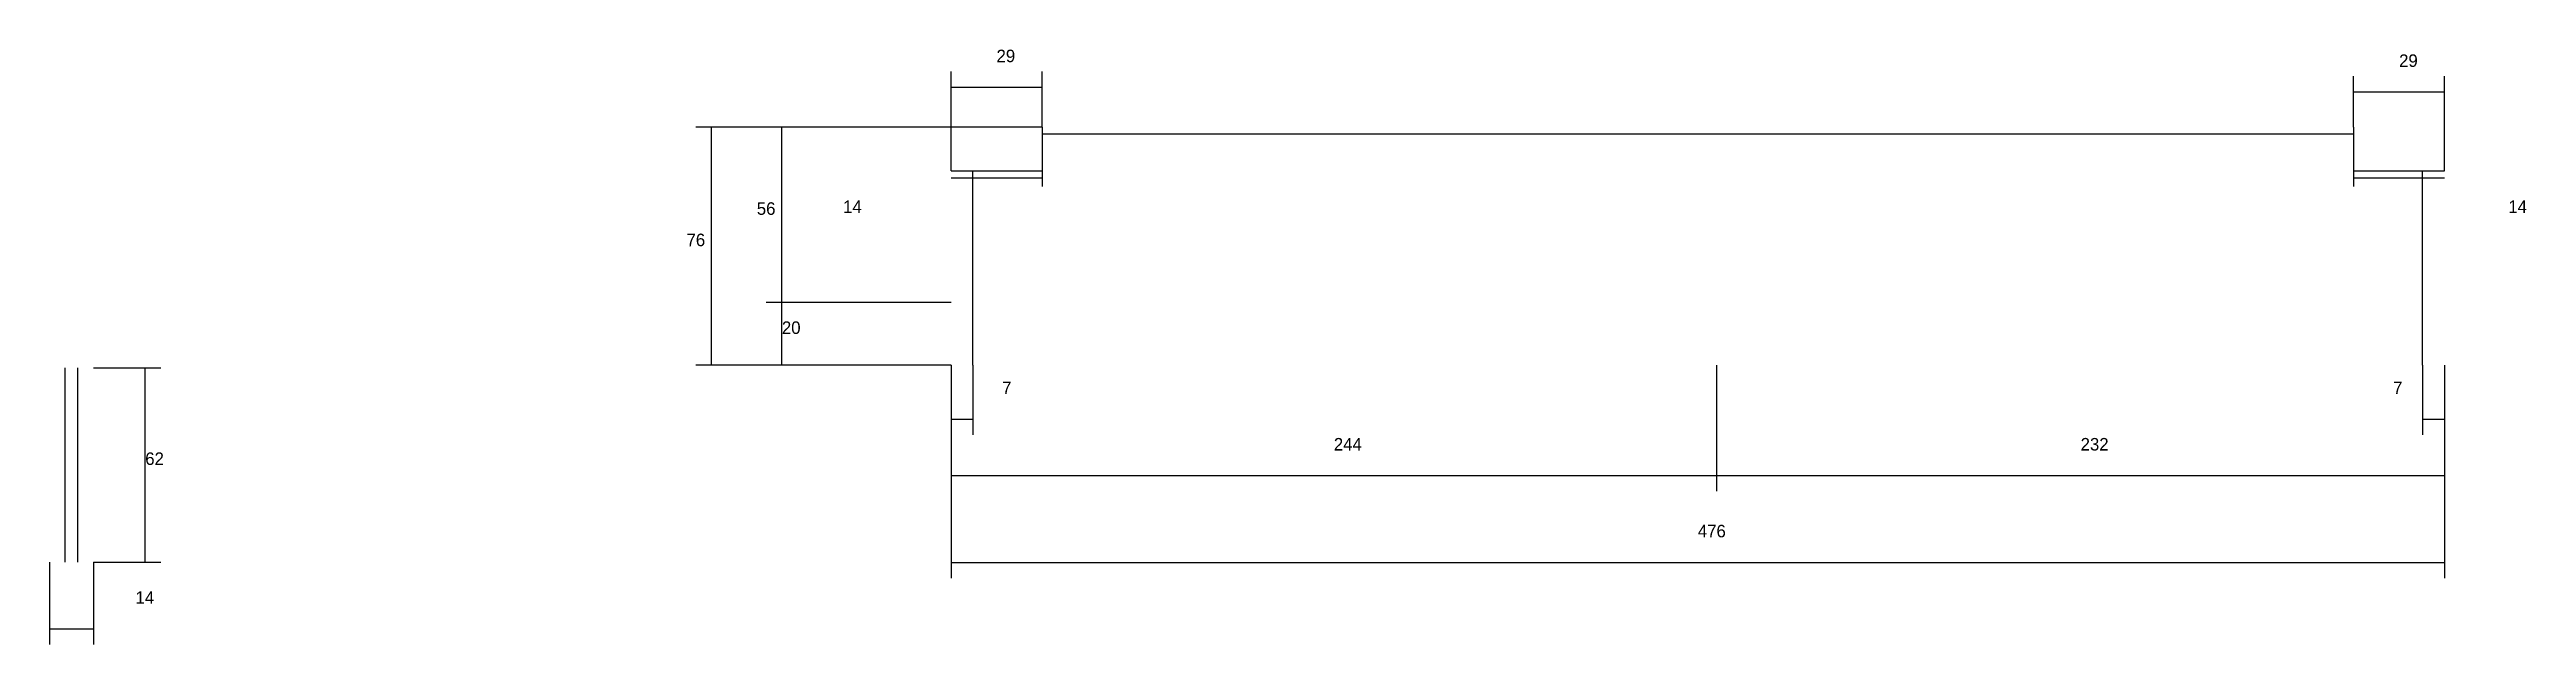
# Model space of a CAD drawing. Header units: metres. Extents: x 1764 to 5841, y -4497 to -3400.
# Drawn here: x 3467 to 4256, y -3646 to -3456 of the extents above; entities that cross this region are included whole.
import ezdxf

# ---------------------------------------------------------------- set-up
doc = ezdxf.new("R2010")
doc.units = ezdxf.units.M
for name, color, linetype in [('COTA', 241, 'Continuous'), ('SARR_2.2x7', 40, 'Continuous'), ('SARR_EDITAR', 141, 'Continuous')]:
    doc.layers.add(name, color=color, linetype=linetype)

msp = doc.modelspace()

# ---------------------------------------------------------------- texts
at = {"layer": 'COTA'}
for s, p in [('29', (3768.5, -3459.9)), ('29', (4215.5, -3461.4)), ('56', (3692.1, -3508.6)), ('14', (3719.6, -3508)), ('14', (4250.3, -3508)), ('76', (3669.7, -3518.6)), ('20', (3700.1, -3546.6)), ('7', (3770.3, -3565.8)), ('7', (4213.6, -3565.8)), ('244', (3876, -3583.8)), ('232', (4114, -3583.8)), ('62', (3497.2, -3588.4)), ('476', (3992, -3611.5)), ('14', (3494.1, -3632.7))]:
    msp.add_text(s, height=4, dxfattribs=at).set_placement(p)

# ---------------------------------------------------------------- linework, layer by layer
at = {"layer": 'COTA'}
for p, q in [((3754, -3494.6), (3754, -3462.9)), ((3783, -3480.6), (3783, -3462.9)), ((4201, -3480.6), (4201, -3464.4)), ((4230, -3494.6), (4230, -3464.4)), ((3754, -3467.9), (3783, -3467.9)), ((4201, -3469.4), (4230, -3469.4)), ((3783, -3480.6), (3672.7, -3480.6)), ((3677.7, -3556.6), (3677.7, -3480.6)), ((3783, -3480.6), (3695.1, -3480.6)), ((3700.1, -3536.6), (3700.1, -3480.6)), ((3783, -3480.6), (3783, -3499.6)), ((4201, -3480.6), (4201, -3499.6)), ((3754, -3494.6), (3754, -3489.6)), ((3754, -3494.6), (3783, -3494.6)), ((4201, -3494.6), (4230, -3494.6)), ((4230, -3494.6), (4230, -3489.6)), ((3754, -3536.6), (3695.1, -3536.6)), ((3754, -3536.6), (3695.1, -3536.6)), ((3700.1, -3556.6), (3700.1, -3536.6)), ((3480.7, -3557.4), (3502.2, -3557.4)), ((3497.2, -3619.4), (3497.2, -3557.4)), ((3754, -3556.6), (3672.7, -3556.6)), ((3754, -3556.6), (3695.1, -3556.6)), ((3754, -3556.6), (3754, -3596.8)), ((3754, -3556.6), (3754, -3624.5)), ((3754, -3556.6), (3754, -3578.8)), ((3761, -3556.6), (3761, -3578.8)), ((3998, -3556.6), (3998, -3596.8)), ((3998, -3556.6), (3998, -3596.8)), ((4223, -3556.6), (4223, -3578.8)), ((4230, -3556.6), (4230, -3624.5)), ((4230, -3556.6), (4230, -3596.8)), ((4230, -3556.6), (4230, -3578.8)), ((3754, -3573.8), (3761, -3573.8)), ((4223, -3573.8), (4230, -3573.8)), ((3754, -3591.8), (3998, -3591.8)), ((3998, -3591.8), (4230, -3591.8)), ((3466.7, -3619.4), (3466.7, -3645.7)), ((3480.7, -3619.4), (3502.2, -3619.4)), ((3480.7, -3619.4), (3480.7, -3645.7)), ((3754, -3619.5), (4230, -3619.5)), ((3466.7, -3640.7), (3480.7, -3640.7))]:
    msp.add_line(p, q, dxfattribs=at)
at = {"layer": 'SARR_2.2x7'}
for p, q in [((3783, -3482.8), (3998, -3482.8)), ((3998, -3482.8), (4201, -3482.8)), ((3754, -3496.8), (3783, -3496.8)), ((3761, -3556.6), (3761, -3494.6)), ((4201, -3496.8), (4230, -3496.8)), ((4223, -3556.6), (4223, -3494.6))]:
    msp.add_line(p, q, dxfattribs=at)
at = {"layer": 'SARR_EDITAR'}
for p, q in [((3471.7, -3619.4), (3471.7, -3557.4)), ((3475.7, -3619.4), (3475.7, -3557.4))]:
    msp.add_line(p, q, dxfattribs=at)

msp.set_redraw_order([(e.dxf.handle, doc.entitydb.next_handle()) for e in msp.query("TEXT MTEXT ATTDEF DIMENSION ARC_DIMENSION")])  # texts and dimensions are drawn at this point

doc.saveas('drawing.dxf')
